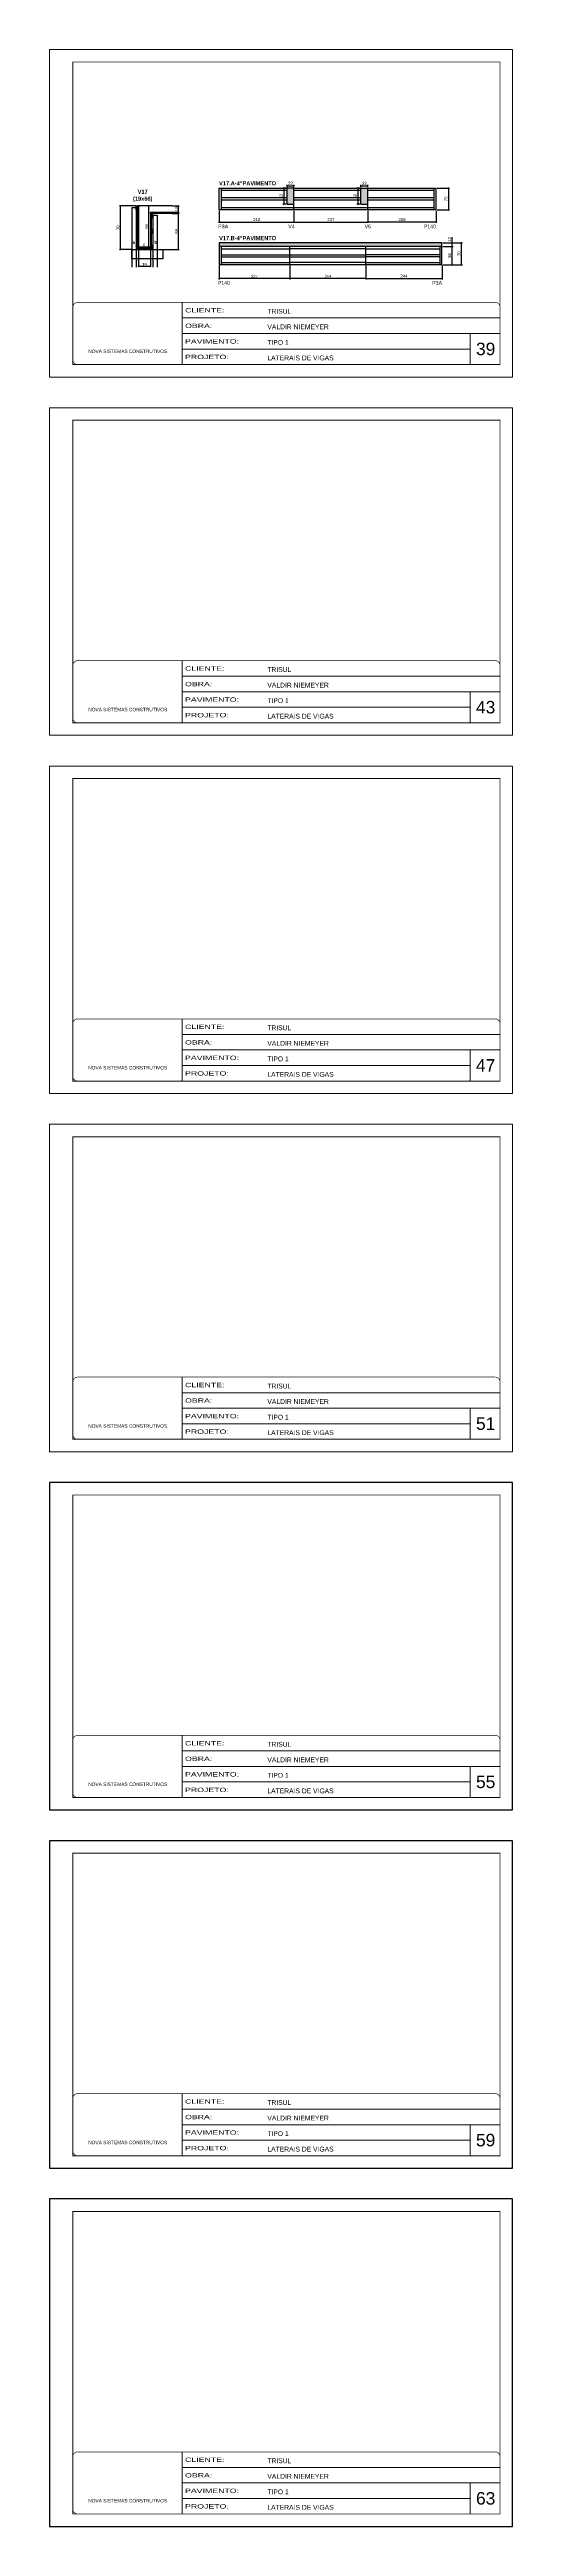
# Model space of a CAD drawing. Extents: x 3330 to 22105, y 1197 to 30204.
# Drawn here: x 16016 to 17501, y 11534 to 19476 of the extents above; entities that cross this region are included whole.
import ezdxf

# ---------------------------------------------------------------- set-up
doc = ezdxf.new("R2010")
doc.units = 0
doc.linetypes.add('CONTINUO', pattern=[0])
doc.linetypes.add('DASHED', pattern=[0.75, 0.5, -0.25])
for name, color, linetype in [('5', 5, 'Continuous'), ('COTA', 241, 'Continuous'), ('detalhes', 4, 'Continuous'), ('NOMENCLATURA', 7, 'Continuous'), ('Painéis', 200, 'Continuous'), ('SARR_2.2x7', 40, 'Continuous')]:
    doc.layers.add(name, color=color, linetype=linetype)
for name, color, linetype, lineweight in [('CARIMBO', 255, 'Continuous', 9), ('CONCRETO', 251, 'Continuous', 25), ('Folhas', 255, 'Continuous', 9), ('SARRAFO DE PRESSAO', 251, 'DASHED', 9)]:
    doc.layers.add(name, color=color, linetype=linetype, lineweight=lineweight)
doc.layers.add('Laje_Perimetro', color=7, linetype='Continuous', plot=False)
doc.styles.add('ARIAL', font='arial.ttf')
doc.styles.add('COTA TECNICA', font='techl___.ttf', dxfattribs={"height": 10})
doc.styles.add('COTA TECNICA 2X', font='techl___.ttf', dxfattribs={"height": 10})
doc.styles.add('COTA TECNICA-50', font='techl___.ttf', dxfattribs={"height": 9})
doc.styles.get("Standard").update_dxf_attribs({"font": 'arial.ttf'})
doc.styles.add('TECNICA', font='techb___.ttf', dxfattribs={"height": 10})
doc.styles.add('Tecnologia', font='')
doc.styles.get('Tecnologia').set_extended_font_data('Forgotten Futurist')
doc.dimstyles.new('COTA PAINEL-50', dxfattribs={"dimtxt": 9, "dimasz": 3, "dimexe": 3, "dimexo": 3, "dimgap": 3, "dimtad": 1, "dimdec": 1, "dimzin": 12, "dimdsep": 46, "dimtxsty": 'COTA TECNICA-50', "dimblk1": 'OBLIQUE', "dimblk2": 'OBLIQUE', "dimsah": 1, "dimcen": 0.9, "dimclrd": 4, "dimclre": 4, "dimclrt": 240, "dimadec": 1, "dimazin": 3, "dimtfac": 1, "dimtdec": 1, "dimtmove": 0, "dimatfit": 3, "dimfxl": 1, "dimtolj": 1, "dimtzin": 12, "dimarcsym": 0})
doc.dimstyles.new('PAINEL', dxfattribs={"dimtxt": 10, "dimasz": 3, "dimexe": 3, "dimexo": 3, "dimgap": 3, "dimtad": 1, "dimdec": 1, "dimzin": 12, "dimdsep": 46, "dimtxsty": 'COTA TECNICA', "dimblk1": 'OBLIQUE', "dimblk2": 'OBLIQUE', "dimsah": 1, "dimcen": 0.9, "dimclrd": 4, "dimclre": 4, "dimclrt": 240, "dimadec": 1, "dimazin": 3, "dimtfac": 1, "dimtdec": 1, "dimtmove": 0, "dimatfit": 3, "dimfxl": 1, "dimtolj": 1, "dimtzin": 12, "dimarcsym": 0})
doc.dimstyles.new('SECAO', dxfattribs={"dimscale": 0.333333, "dimtxt": 5, "dimasz": 9, "dimexe": 3, "dimexo": 3, "dimgap": 3, "dimtad": 1, "dimdec": 1, "dimlfac": 0.5, "dimzin": 12, "dimdsep": 46, "dimtxsty": 'COTA TECNICA 2X', "dimblk1": 'OBLIQUE', "dimblk2": 'OBLIQUE', "dimsah": 1, "dimcen": 0.9, "dimclrd": 4, "dimclre": 4, "dimclrt": 240, "dimadec": 1, "dimazin": 3, "dimtfac": 1, "dimtdec": 1, "dimtmove": 0, "dimatfit": 3, "dimfxl": 1, "dimtolj": 1, "dimtzin": 12, "dimarcsym": 0})
pattern_1 = [(135, (49537.1596, -104677.457), (-1.122532015, -1.122532015), [])]

# ---------------------------------------------------------------- blocks, each defined once
blk = doc.blocks.new('9999999999')
at = {"color": 30, "linetype": 'CONTINUO'}
for p, q in [((98564.6, 34230.2), (98564.6, 34429.4)), ((98564.6, 34379.6), (99584, 34379.6)), ((98564.6, 34329.8), (99488, 34329.8)), ((99584, 34329.8), (99488, 34329.8)), ((99488, 34329.8), (99488, 34230.2)), ((98564.6, 34280), (99488, 34280))]:
    blk.add_line(p, q, dxfattribs=at)
at = {"color": 30, "linetype": 'CONTINUO', "const_width": 2}
blk.add_lwpolyline([(99584, 34230.2), (99584, 34414.4, 0.414214), (99569, 34429.4), (98229, 34429.4, 0.414214), (98214, 34414.4), (98214, 34245.2, 0.414214), (98229, 34230.2), (99584, 34230.2)], format="xyb", dxfattribs=at)
at = {"layer": 'Folhas'}
blk.add_lwpolyline([(98139, 34190.2), (99624, 34190.2), (99624, 35240.2), (98139, 35240.2)], close=True, dxfattribs=at)
at = {"layer": 'Folhas', "color": 30, "const_width": 3}
blk.add_lwpolyline([(98214, 34230.2), (99584, 34230.2), (99584, 35200.2), (98214, 35200.2)], close=True, dxfattribs=at)
at = {"color": 7, "linetype": 'Continuous', "ltscale": 5, "style": 'ARIAL'}
for s, height, p in [('TRISUL', 15.48, (98837.7, 34393.1)), ('VALDIR NIEMEYER', 15.483, (98837.7, 34343.3)), ('TIPO 1', 15.48, (98837.7, 34293.5)), ('NOVA SISTEMAS CONSTRUTIVOS', 11.059, (98263.2, 34267.2)), ('LATERAIS DE VIGAS', 15.483, (98837.7, 34243.7))]:
    blk.add_text(s, height=height, dxfattribs=at).set_placement(p)
at = {"layer": 'Folhas', "color": 7, "style": 'Tecnologia', "width": 1.5}
for s, p in [('CLIENTE:', (98573.7, 34397.2)), ('OBRA:', (98573.7, 34347.3)), ('PAVIMENTO:', (98573.7, 34297.5)), ('PROJETO:', (98573.7, 34247.7))]:
    blk.add_text(s, height=14, dxfattribs=at).set_placement(p)
blk = doc.blocks.new('_Oblique')
at = {"color": 0, "linetype": 'ByBlock', "lineweight": -2}
blk.add_line((-0.5, -0.5), (0.5, 0.5), dxfattribs=at)
blk = doc.blocks.new('*D2393')
at = {"layer": 'COTA', "color": 4, "lineweight": -2, "transparency": 16777216}
for p, q in [((16301.6, 18833.7), (16301.6, 18779.6)), ((16339.6, 18833.7), (16339.6, 18779.6)), ((16339.6, 18780.6), (16301.6, 18780.6))]:
    blk.add_line(p, q, dxfattribs=at)
at = {"layer": 'Defpoints', "color": 0, "transparency": 16777216}
for p in [(16301.6, 18834.7), (16339.6, 18834.7), (16301.6, 18780.6)]:
    blk.add_point(p, dxfattribs=at)
at = {"layer": 'COTA', "color": 4, "lineweight": -2, "transparency": 16777216, "xscale": 3, "yscale": 3, "zscale": 3, "rotation": 180}
blk.add_blockref('_Oblique', (16301.6, 18780.6), dxfattribs=at)
at = {"layer": 'COTA', "color": 4, "lineweight": -2, "transparency": 16777216, "xscale": 3, "yscale": 3, "zscale": 3}
blk.add_blockref('_Oblique', (16339.6, 18780.6), dxfattribs=at)
at = {"layer": 'COTA', "color": 240, "transparency": 16777216, "insert": (16320.6, 18786.7), "char_height": 10, "attachment_point": 5, "style": 'COTA TECNICA 2X'}
blk.add_mtext('\\A1;19', dxfattribs=at)
blk = doc.blocks.new('*D2394')
at = {"layer": 'COTA', "color": 4, "lineweight": -2, "transparency": 16777216}
for p, q in [((16292.6, 18974.7), (16241.3, 18974.7)), ((16242.3, 18974.7), (16242.3, 18834.7)), ((16278.6, 18834.7), (16241.3, 18834.7))]:
    blk.add_line(p, q, dxfattribs=at)
at = {"layer": 'Defpoints', "color": 0, "transparency": 16777216}
for p in [(16293.6, 18974.7, 0), (16242.3, 18834.7), (16279.6, 18834.7, 0)]:
    blk.add_point(p, dxfattribs=at)
at = {"layer": 'COTA', "color": 4, "lineweight": -2, "transparency": 16777216, "xscale": 3, "yscale": 3, "zscale": 3}
for p, rotation in [((16242.3, 18974.7), 90), ((16242.3, 18834.7), 270)]:
    blk.add_blockref('_Oblique', p, dxfattribs=dict(at, rotation=rotation))
at = {"layer": 'COTA', "color": 240, "transparency": 16777216, "insert": (16236.2, 18904.7), "char_height": 10, "attachment_point": 5, "rotation": 90, "style": 'COTA TECNICA 2X'}
blk.add_mtext('\\A1;70', dxfattribs=at)
blk = doc.blocks.new('*D2395')
at = {"layer": 'COTA', "color": 4, "lineweight": -2, "transparency": 16777216}
for p, q in [((16338.6, 18974.7), (16333.5, 18974.7)), ((16334.5, 18842.7), (16334.5, 18974.7)), ((16338.6, 18842.7), (16333.5, 18842.7))]:
    blk.add_line(p, q, dxfattribs=at)
at = {"layer": 'Defpoints', "color": 0, "transparency": 16777216}
for p in [(16334.5, 18974.7), (16339.6, 18974.7), (16339.6, 18842.7)]:
    blk.add_point(p, dxfattribs=at)
at = {"layer": 'COTA', "color": 4, "lineweight": -2, "transparency": 16777216, "xscale": 3, "yscale": 3, "zscale": 3}
for p, rotation in [((16334.5, 18974.7), 90), ((16334.5, 18842.7), 270)]:
    blk.add_blockref('_Oblique', p, dxfattribs=dict(at, rotation=rotation))
at = {"layer": 'COTA', "color": 240, "transparency": 16777216, "insert": (16328.4, 18908.7), "char_height": 10, "attachment_point": 5, "rotation": 90, "style": 'COTA TECNICA 2X'}
blk.add_mtext('\\A1;66', dxfattribs=at)
blk = doc.blocks.new('*D2396')
at = {"layer": 'COTA', "color": 4, "lineweight": -2, "transparency": 16777216}
for p, q in [((16409.3, 18950.7), (16431.3, 18950.7)), ((16430.3, 18834.7), (16430.3, 18950.7)), ((16380.5, 18834.7), (16431.3, 18834.7))]:
    blk.add_line(p, q, dxfattribs=at)
at = {"layer": 'Defpoints', "color": 0, "transparency": 16777216}
for p in [(16408.3, 18950.7), (16430.3, 18950.7), (16379.5, 18834.7)]:
    blk.add_point(p, dxfattribs=at)
at = {"layer": 'COTA', "color": 4, "lineweight": -2, "transparency": 16777216, "xscale": 3, "yscale": 3, "zscale": 3}
for p, rotation in [((16430.3, 18950.7), 90), ((16430.3, 18834.7), 270)]:
    blk.add_blockref('_Oblique', p, dxfattribs=dict(at, rotation=rotation))
at = {"layer": 'COTA', "color": 240, "transparency": 16777216, "insert": (16424.2, 18892.7), "char_height": 10, "attachment_point": 5, "rotation": 90, "style": 'COTA TECNICA 2X'}
blk.add_mtext('\\A1;58', dxfattribs=at)
blk = doc.blocks.new('*D2397')
at = {"layer": 'COTA', "color": 4, "lineweight": -2, "transparency": 16777216}
for p, q in [((16409.3, 18974.7), (16431.3, 18974.7)), ((16409.3, 18954.7), (16431.3, 18954.7)), ((16430.3, 18954.7), (16430.3, 18974.7))]:
    blk.add_line(p, q, dxfattribs=at)
at = {"layer": 'Defpoints', "color": 0, "transparency": 16777216}
for p in [(16408.3, 18974.7), (16408.3, 18954.7), (16430.3, 18974.7)]:
    blk.add_point(p, dxfattribs=at)
at = {"layer": 'COTA', "color": 4, "lineweight": -2, "transparency": 16777216, "xscale": 3, "yscale": 3, "zscale": 3}
for p, rotation in [((16430.3, 18974.7), 90), ((16430.3, 18954.7), 270)]:
    blk.add_blockref('_Oblique', p, dxfattribs=dict(at, rotation=rotation))
at = {"layer": 'COTA', "color": 240, "transparency": 16777216, "insert": (16424.2, 18964.7), "char_height": 10, "attachment_point": 5, "rotation": 90, "style": 'COTA TECNICA 2X'}
blk.add_mtext('\\A1;10', dxfattribs=at)
blk = doc.blocks.new('*D2398')
at = {"layer": 'COTA', "color": 4, "linetype": 'ByBlock', "lineweight": -2, "transparency": 16777216}
for p, q in [((16560, 18959), (16560, 18919.8)), ((16560, 18922.8), (16800, 18922.8)), ((16800, 18959), (16800, 18919.8))]:
    blk.add_line(p, q, dxfattribs=at)
at = {"layer": 'Defpoints', "color": 0, "linetype": 'ByBlock', "transparency": 16777216}
for p in [(16560, 18962), (16800, 18962), (16800, 18922.8)]:
    blk.add_point(p, dxfattribs=at)
at = {"layer": 'COTA', "color": 4, "linetype": 'ByBlock', "lineweight": -2, "transparency": 16777216, "xscale": 3, "yscale": 3, "zscale": 3, "rotation": 180}
blk.add_blockref('_Oblique', (16560, 18922.8), dxfattribs=at)
at = {"layer": 'COTA', "color": 4, "linetype": 'ByBlock', "lineweight": -2, "transparency": 16777216, "xscale": 3, "yscale": 3, "zscale": 3}
blk.add_blockref('_Oblique', (16800, 18922.8), dxfattribs=at)
at = {"layer": 'COTA', "color": 240, "linetype": 'ByBlock', "transparency": 16777216, "insert": (16680, 18930.9), "char_height": 10, "attachment_point": 5, "style": 'COTA TECNICA'}
blk.add_mtext('\\A1;240', dxfattribs=at)
blk = doc.blocks.new('*D2399')
at = {"layer": 'COTA', "color": 4, "linetype": 'ByBlock', "lineweight": -2, "transparency": 16777216}
for p, q in [((16800, 18959), (16800, 18919.8)), ((16800, 18922.8), (17037, 18922.8)), ((17037, 18959), (17037, 18919.8))]:
    blk.add_line(p, q, dxfattribs=at)
at = {"layer": 'Defpoints', "color": 0, "linetype": 'ByBlock', "transparency": 16777216}
for p in [(16800, 18962), (17037, 18962), (17037, 18922.8)]:
    blk.add_point(p, dxfattribs=at)
at = {"layer": 'COTA', "color": 4, "linetype": 'ByBlock', "lineweight": -2, "transparency": 16777216, "xscale": 3, "yscale": 3, "zscale": 3, "rotation": 180}
blk.add_blockref('_Oblique', (16800, 18922.8), dxfattribs=at)
at = {"layer": 'COTA', "color": 4, "linetype": 'ByBlock', "lineweight": -2, "transparency": 16777216, "xscale": 3, "yscale": 3, "zscale": 3}
blk.add_blockref('_Oblique', (17037, 18922.8), dxfattribs=at)
at = {"layer": 'COTA', "color": 240, "linetype": 'ByBlock', "transparency": 16777216, "insert": (16918.5, 18931), "char_height": 10, "attachment_point": 5, "style": 'COTA TECNICA'}
blk.add_mtext('\\A1;237', dxfattribs=at)
blk = doc.blocks.new('*D2400')
at = {"layer": 'COTA', "color": 4, "linetype": 'ByBlock', "lineweight": -2, "transparency": 16777216}
for p, q in [((17037, 18959), (17037, 18919.8)), ((17256, 18922.8), (17037, 18922.8)), ((17256, 18959), (17256, 18919.8))]:
    blk.add_line(p, q, dxfattribs=at)
at = {"layer": 'Defpoints', "color": 0, "linetype": 'ByBlock', "transparency": 16777216}
for p in [(17037, 18962), (17037, 18922.8), (17256, 18962)]:
    blk.add_point(p, dxfattribs=at)
at = {"layer": 'COTA', "color": 4, "linetype": 'ByBlock', "lineweight": -2, "transparency": 16777216, "xscale": 3, "yscale": 3, "zscale": 3, "rotation": 180}
blk.add_blockref('_Oblique', (17037, 18922.8), dxfattribs=at)
at = {"layer": 'COTA', "color": 4, "linetype": 'ByBlock', "lineweight": -2, "transparency": 16777216, "xscale": 3, "yscale": 3, "zscale": 3}
blk.add_blockref('_Oblique', (17256, 18922.8), dxfattribs=at)
at = {"layer": 'COTA', "color": 240, "linetype": 'ByBlock', "transparency": 16777216, "insert": (17146.5, 18930.9), "char_height": 10, "attachment_point": 5, "style": 'COTA TECNICA'}
blk.add_mtext('\\A1;219', dxfattribs=at)
blk = doc.blocks.new('*D2401')
at = {"layer": 'COTA', "color": 4, "linetype": 'ByBlock', "lineweight": -2, "transparency": 16777216}
for p, q in [((17259, 19032), (17298.7, 19032)), ((17295.7, 19032), (17295.7, 18962)), ((17259, 18962), (17298.7, 18962))]:
    blk.add_line(p, q, dxfattribs=at)
at = {"layer": 'Defpoints', "color": 0, "linetype": 'ByBlock', "transparency": 16777216}
for p in [(17256, 19032), (17256, 18962), (17295.7, 18962)]:
    blk.add_point(p, dxfattribs=at)
at = {"layer": 'COTA', "color": 4, "linetype": 'ByBlock', "lineweight": -2, "transparency": 16777216, "xscale": 3, "yscale": 3, "zscale": 3}
for p, rotation in [((17295.7, 19032), 90), ((17295.7, 18962), 270)]:
    blk.add_blockref('_Oblique', p, dxfattribs=dict(at, rotation=rotation))
at = {"layer": 'COTA', "color": 240, "linetype": 'ByBlock', "transparency": 16777216, "insert": (17287.6, 18997), "char_height": 10, "attachment_point": 5, "rotation": 90, "style": 'COTA TECNICA'}
blk.add_mtext('\\A1;70', dxfattribs=at)
blk = doc.blocks.new('*D2402')
at = {"layer": 'COTA', "color": 4, "linetype": 'ByBlock', "lineweight": -2, "transparency": 16777216}
for p, q in [((16787, 18783.2), (16787, 18738.5)), ((17031, 18783.2), (17031, 18738.5)), ((17031, 18741.5), (16787, 18741.5))]:
    blk.add_line(p, q, dxfattribs=at)
at = {"layer": 'Defpoints', "color": 0, "linetype": 'ByBlock', "transparency": 16777216}
for p in [(16787, 18786.2), (17031, 18786.2), (16787, 18741.5)]:
    blk.add_point(p, dxfattribs=at)
at = {"layer": 'COTA', "color": 4, "linetype": 'ByBlock', "lineweight": -2, "transparency": 16777216, "xscale": 3, "yscale": 3, "zscale": 3, "rotation": 180}
blk.add_blockref('_Oblique', (16787, 18741.5), dxfattribs=at)
at = {"layer": 'COTA', "color": 4, "linetype": 'ByBlock', "lineweight": -2, "transparency": 16777216, "xscale": 3, "yscale": 3, "zscale": 3}
blk.add_blockref('_Oblique', (17031, 18741.5), dxfattribs=at)
at = {"layer": 'COTA', "color": 240, "linetype": 'ByBlock', "transparency": 16777216, "insert": (16909, 18749.1), "char_height": 9, "attachment_point": 5, "style": 'COTA TECNICA-50'}
blk.add_mtext('\\A1;244', dxfattribs=at)
blk = doc.blocks.new('*D2403')
at = {"layer": 'COTA', "color": 4, "linetype": 'ByBlock', "lineweight": -2, "transparency": 16777216}
for p, q in [((16560, 18783.2), (16560, 18738.5)), ((16787, 18783.2), (16787, 18738.5)), ((16787, 18741.5), (16560, 18741.5))]:
    blk.add_line(p, q, dxfattribs=at)
at = {"layer": 'Defpoints', "color": 0, "linetype": 'ByBlock', "transparency": 16777216}
for p in [(16560, 18786.2), (16787, 18786.2), (16560, 18741.5)]:
    blk.add_point(p, dxfattribs=at)
at = {"layer": 'COTA', "color": 4, "linetype": 'ByBlock', "lineweight": -2, "transparency": 16777216, "xscale": 3, "yscale": 3, "zscale": 3, "rotation": 180}
blk.add_blockref('_Oblique', (16560, 18741.5), dxfattribs=at)
at = {"layer": 'COTA', "color": 4, "linetype": 'ByBlock', "lineweight": -2, "transparency": 16777216, "xscale": 3, "yscale": 3, "zscale": 3}
blk.add_blockref('_Oblique', (16787, 18741.5), dxfattribs=at)
at = {"layer": 'COTA', "color": 240, "linetype": 'ByBlock', "transparency": 16777216, "insert": (16673.5, 18749.1), "char_height": 9, "attachment_point": 5, "style": 'COTA TECNICA-50'}
blk.add_mtext('\\A1;227', dxfattribs=at)
blk = doc.blocks.new('*D2404')
at = {"layer": 'COTA', "color": 4, "linetype": 'ByBlock', "lineweight": -2, "transparency": 16777216}
for p, q in [((17031, 18783.2), (17031, 18738.5)), ((17275, 18783.2), (17275, 18738.5)), ((17031, 18741.5), (17275, 18741.5))]:
    blk.add_line(p, q, dxfattribs=at)
at = {"layer": 'Defpoints', "color": 0, "linetype": 'ByBlock', "transparency": 16777216}
for p in [(17031, 18786.2), (17275, 18786.2), (17275, 18741.5)]:
    blk.add_point(p, dxfattribs=at)
at = {"layer": 'COTA', "color": 4, "linetype": 'ByBlock', "lineweight": -2, "transparency": 16777216, "xscale": 3, "yscale": 3, "zscale": 3, "rotation": 180}
blk.add_blockref('_Oblique', (17031, 18741.5), dxfattribs=at)
at = {"layer": 'COTA', "color": 4, "linetype": 'ByBlock', "lineweight": -2, "transparency": 16777216, "xscale": 3, "yscale": 3, "zscale": 3}
blk.add_blockref('_Oblique', (17275, 18741.5), dxfattribs=at)
at = {"layer": 'COTA', "color": 240, "linetype": 'ByBlock', "transparency": 16777216, "insert": (17153, 18749.6), "char_height": 10, "attachment_point": 5, "style": 'COTA TECNICA'}
blk.add_mtext('\\A1;244', dxfattribs=at)
blk = doc.blocks.new('*D2405')
at = {"layer": 'COTA', "color": 4, "linetype": 'ByBlock', "lineweight": -2, "transparency": 16777216}
for p, q in [((17278, 18844.2), (17310.3, 18844.2)), ((17307.3, 18786.2), (17307.3, 18844.2)), ((17278, 18786.2), (17310.3, 18786.2))]:
    blk.add_line(p, q, dxfattribs=at)
at = {"layer": 'Defpoints', "color": 0, "linetype": 'ByBlock', "transparency": 16777216}
for p in [(17275, 18844.2), (17307.3, 18844.2), (17275, 18786.2)]:
    blk.add_point(p, dxfattribs=at)
at = {"layer": 'COTA', "color": 4, "linetype": 'ByBlock', "lineweight": -2, "transparency": 16777216, "xscale": 3, "yscale": 3, "zscale": 3}
for p, rotation in [((17307.3, 18844.2), 90), ((17307.3, 18786.2), 270)]:
    blk.add_blockref('_Oblique', p, dxfattribs=dict(at, rotation=rotation))
at = {"layer": 'COTA', "color": 240, "linetype": 'ByBlock', "transparency": 16777216, "insert": (17299.2, 18815.2), "char_height": 10, "attachment_point": 5, "rotation": 90, "style": 'COTA TECNICA'}
blk.add_mtext('\\A1;58', dxfattribs=at)
blk = doc.blocks.new('*D2406')
at = {"layer": 'COTA', "color": 4, "linetype": 'ByBlock', "lineweight": -2, "transparency": 16777216}
for p, q in [((17278, 18856.2), (17310.3, 18856.2)), ((17278, 18844.2), (17310.3, 18844.2)), ((17307.3, 18856.2), (17307.3, 18874.5)), ((17307.3, 18844.2), (17307.3, 18856.2))]:
    blk.add_line(p, q, dxfattribs=at)
at = {"layer": 'Defpoints', "color": 0, "linetype": 'ByBlock', "transparency": 16777216}
for p in [(17275, 18856.2), (17275, 18844.2), (17307.3, 18856.2)]:
    blk.add_point(p, dxfattribs=at)
at = {"layer": 'COTA', "color": 4, "linetype": 'ByBlock', "lineweight": -2, "transparency": 16777216, "xscale": 3, "yscale": 3, "zscale": 3}
for p, rotation in [((17307.3, 18856.2), 90), ((17307.3, 18844.2), 270)]:
    blk.add_blockref('_Oblique', p, dxfattribs=dict(at, rotation=rotation))
at = {"layer": 'COTA', "color": 240, "linetype": 'ByBlock', "transparency": 16777216, "insert": (17299.3, 18866.9), "char_height": 10, "attachment_point": 5, "rotation": 90, "style": 'COTA TECNICA'}
blk.add_mtext('\\A1;12', dxfattribs=at)
blk = doc.blocks.new('*D2407')
at = {"layer": 'COTA', "color": 4, "linetype": 'ByBlock', "lineweight": -2, "transparency": 16777216}
for p, q in [((17278, 18856.2), (17340.2, 18856.2)), ((17337.2, 18786.2), (17337.2, 18856.2)), ((17278, 18786.2), (17340.2, 18786.2))]:
    blk.add_line(p, q, dxfattribs=at)
at = {"layer": 'Defpoints', "color": 0, "linetype": 'ByBlock', "transparency": 16777216}
for p in [(17275, 18856.2), (17337.2, 18856.2), (17275, 18786.2)]:
    blk.add_point(p, dxfattribs=at)
at = {"layer": 'COTA', "color": 4, "linetype": 'ByBlock', "lineweight": -2, "transparency": 16777216, "xscale": 3, "yscale": 3, "zscale": 3}
for p, rotation in [((17337.2, 18856.2), 90), ((17337.2, 18786.2), 270)]:
    blk.add_blockref('_Oblique', p, dxfattribs=dict(at, rotation=rotation))
at = {"layer": 'COTA', "color": 240, "linetype": 'ByBlock', "transparency": 16777216, "insert": (17329.1, 18821.2), "char_height": 10, "attachment_point": 5, "rotation": 90, "style": 'COTA TECNICA'}
blk.add_mtext('\\A1;70', dxfattribs=at)
blk = doc.blocks.new('*D2408')
at = {"layer": 'COTA', "color": 4, "linetype": 'ByBlock', "lineweight": -2, "transparency": 16777216}
for p, q in [((17012, 19032), (17001.6, 19032)), ((17004.6, 19032), (17004.6, 18980)), ((17012, 18980), (17001.6, 18980))]:
    blk.add_line(p, q, dxfattribs=at)
at = {"layer": 'Defpoints', "color": 0, "linetype": 'ByBlock', "transparency": 16777216}
for p in [(17015, 19032), (17004.6, 18980), (17015, 18980)]:
    blk.add_point(p, dxfattribs=at)
at = {"layer": 'COTA', "color": 4, "linetype": 'ByBlock', "lineweight": -2, "transparency": 16777216, "xscale": 3, "yscale": 3, "zscale": 3}
for p, rotation in [((17004.6, 19032), 90), ((17004.6, 18980), 270)]:
    blk.add_blockref('_Oblique', p, dxfattribs=dict(at, rotation=rotation))
at = {"layer": 'COTA', "color": 240, "linetype": 'ByBlock', "transparency": 16777216, "insert": (16996.5, 19006), "char_height": 10, "attachment_point": 5, "rotation": 90, "style": 'COTA TECNICA'}
blk.add_mtext('\\A1;52', dxfattribs=at)
blk = doc.blocks.new('*D2409')
at = {"layer": 'COTA', "color": 4, "linetype": 'ByBlock', "lineweight": -2, "transparency": 16777216}
for p, q in [((16775, 19032), (16764.6, 19032)), ((16767.6, 19032), (16767.6, 18980)), ((16775, 18980), (16764.6, 18980))]:
    blk.add_line(p, q, dxfattribs=at)
at = {"layer": 'Defpoints', "color": 0, "linetype": 'ByBlock', "transparency": 16777216}
for p in [(16778, 19032), (16767.6, 18980), (16778, 18980)]:
    blk.add_point(p, dxfattribs=at)
at = {"layer": 'COTA', "color": 4, "linetype": 'ByBlock', "lineweight": -2, "transparency": 16777216, "xscale": 3, "yscale": 3, "zscale": 3}
for p, rotation in [((16767.6, 19032), 90), ((16767.6, 18980), 270)]:
    blk.add_blockref('_Oblique', p, dxfattribs=dict(at, rotation=rotation))
at = {"layer": 'COTA', "color": 240, "linetype": 'ByBlock', "transparency": 16777216, "insert": (16759.5, 19006), "char_height": 10, "attachment_point": 5, "rotation": 90, "style": 'COTA TECNICA'}
blk.add_mtext('\\A1;52', dxfattribs=at)
blk = doc.blocks.new('*D2410')
at = {"layer": 'COTA', "color": 4, "linetype": 'ByBlock', "lineweight": -2, "transparency": 16777216}
for p, q in [((16778, 19035), (16778, 19042.1)), ((16778, 19039.1), (16800, 19039.1)), ((16800, 19035), (16800, 19042.1))]:
    blk.add_line(p, q, dxfattribs=at)
at = {"layer": 'Defpoints', "color": 0, "linetype": 'ByBlock', "transparency": 16777216}
for p in [(16778, 19032), (16800, 19039.1), (16800, 19032)]:
    blk.add_point(p, dxfattribs=at)
at = {"layer": 'COTA', "color": 4, "linetype": 'ByBlock', "lineweight": -2, "transparency": 16777216, "xscale": 3, "yscale": 3, "zscale": 3, "rotation": 180}
blk.add_blockref('_Oblique', (16778, 19039.1), dxfattribs=at)
at = {"layer": 'COTA', "color": 4, "linetype": 'ByBlock', "lineweight": -2, "transparency": 16777216, "xscale": 3, "yscale": 3, "zscale": 3}
blk.add_blockref('_Oblique', (16800, 19039.1), dxfattribs=at)
at = {"layer": 'COTA', "color": 240, "linetype": 'ByBlock', "transparency": 16777216, "insert": (16789, 19047.1), "char_height": 10, "attachment_point": 5, "style": 'COTA TECNICA'}
blk.add_mtext('\\A1;22', dxfattribs=at)
blk = doc.blocks.new('*D2411')
at = {"layer": 'COTA', "color": 4, "linetype": 'ByBlock', "lineweight": -2, "transparency": 16777216}
for p, q in [((17015, 19035), (17015, 19042.1)), ((17015, 19039.1), (17037, 19039.1)), ((17037, 19035), (17037, 19042.1))]:
    blk.add_line(p, q, dxfattribs=at)
at = {"layer": 'Defpoints', "color": 0, "linetype": 'ByBlock', "transparency": 16777216}
for p in [(17015, 19032), (17037, 19039.1), (17037, 19032)]:
    blk.add_point(p, dxfattribs=at)
at = {"layer": 'COTA', "color": 4, "linetype": 'ByBlock', "lineweight": -2, "transparency": 16777216, "xscale": 3, "yscale": 3, "zscale": 3, "rotation": 180}
blk.add_blockref('_Oblique', (17015, 19039.1), dxfattribs=at)
at = {"layer": 'COTA', "color": 4, "linetype": 'ByBlock', "lineweight": -2, "transparency": 16777216, "xscale": 3, "yscale": 3, "zscale": 3}
blk.add_blockref('_Oblique', (17037, 19039.1), dxfattribs=at)
at = {"layer": 'COTA', "color": 240, "linetype": 'ByBlock', "transparency": 16777216, "insert": (17026, 19047.1), "char_height": 10, "attachment_point": 5, "style": 'COTA TECNICA'}
blk.add_mtext('\\A1;22', dxfattribs=at)

msp = doc.modelspace()

# ---------------------------------------------------------------- hatches: boundary and pattern name
at = {"layer": 'COTA', "linetype": 'ByBlock'}
h = msp.add_hatch(dxfattribs=at)
h.set_pattern_fill('AR-CONC', color=256, scale=0.03)
h.set_pattern_definition([(50, (-116174.9415, -12334.013), (5.46554007, -0.47817257), [0.5715, -6.2865]), (355, (-116174.9415, -12334.013), (-1.05730264, 5.73170536), [0.4572, -5.02921753]), (100.4514447, (-116174.486, -12334.0527), (4.40823741, 5.25353256), [0.48570026, -5.34270734]), (46.1842, (-116174.9415, -12332.489), (8.13237123, -1.26126984), [0.85725, -9.42975]), (96.6355576, (-116174.264, -12332.594), (7.122124, 7.42278374), [0.7285507, -8.01406824]), (351.184151, (-116174.9415, -12332.489), (7.122124, 7.42278374), [0.685799, -7.54379196]), (21, (-116174.1795, -12332.87), (4.54843174, -3.06795595), [0.5715, -6.2865]), (326, (-116174.1795, -12332.87), (1.85406085, 5.52563898), [0.4572, -5.0292]), (71.451445, (-116173.8004, -12333.1255), (6.40249258, 2.45768307), [0.48570026, -5.34269813]), (37.5, (-116174.9415, -12334.0128), (0.092658098, 2.536651166), [0, -4.96824, 0, -5.1054, 0, -5.04825]), (7.5, (-116174.9415, -12334.0128), (2.004589875, 3.005417245), [0, -2.91084, 0, -4.85394, 0, -1.92405]), (327.5, (-116176.6407, -12334.0128), (4.067717855, -0.17186232), [0, -1.905, 0, -5.9436, 0, -7.8867]), (317.5, (-116177.4027, -12334.013), (4.44387544, 0.76279473), [0, -2.4765, 0, -3.94716, 0, -5.6007])])
h.paths.add_polyline_path([(16799.97, 19032.01), (16777.97, 19032.01), (16777.97, 18980.01), (16799.97, 18980.01)])
h.paths.add_polyline_path([(17014.97, 18980.01), (17036.97, 18980.01), (17036.97, 19032.01), (17014.97, 19032.01)])
h = msp.add_hatch(dxfattribs=at)
h.set_pattern_fill('AR-CONC', color=256, scale=0.03)
h.set_pattern_definition([(50, (-117759.9415, -9109.8965), (5.46554007, -0.47817257), [0.5715, -6.2865]), (355, (-117759.9415, -9109.8965), (-1.05730264, 5.73170536), [0.4572, -5.02921753]), (100.4514447, (-117759.486, -9109.9363), (4.40823741, 5.25353256), [0.48570026, -5.34270734]), (46.1842, (-117759.9415, -9108.3725), (8.13237123, -1.26126984), [0.85725, -9.42975]), (96.6355576, (-117759.264, -9108.4776), (7.122124, 7.42278374), [0.7285507, -8.01406824]), (351.184151, (-117759.9415, -9108.3725), (7.122124, 7.42278374), [0.685799, -7.54379196]), (21, (-117759.1795, -9108.7535), (4.54843174, -3.06795595), [0.5715, -6.2865]), (326, (-117759.1795, -9108.7535), (1.85406085, 5.52563898), [0.4572, -5.0292]), (71.451445, (-117758.8004, -9109.009), (6.40249258, 2.45768307), [0.48570026, -5.34269813]), (37.5, (-117759.9415, -9109.8965), (0.092658098, 2.536651166), [0, -4.96824, 0, -5.1054, 0, -5.04825]), (7.5, (-117759.9415, -9109.8965), (2.004589875, 3.005417245), [0, -2.91084, 0, -4.85394, 0, -1.92405]), (327.5, (-117761.6407, -9109.8965), (4.067717855, -0.17186232), [0, -1.905, 0, -5.9436, 0, -7.8867]), (317.5, (-117762.4027, -9109.8965), (4.44387544, 0.76279473), [0, -2.4765, 0, -3.94716, 0, -5.6007])])
h.paths.add_polyline_path([(17274.97, 18844.21), (17274.97, 18856.21), (16559.97, 18856.21), (16559.97, 18844.21)])
at = {"layer": 'SARR_2.2x7'}
h = msp.add_hatch(dxfattribs=at)
h.set_pattern_fill('ANSI31', color=256, scale=0.5)
h.set_pattern_definition([(45, (-107178.9487, -14143.6259), (-1.122532015, 1.122532015), [])])
h.paths.add_polyline_path([(16293.62, 18974.71), (16298.02, 18974.71), (16298.02, 18960.71), (16293.62, 18960.71)])
h = msp.add_hatch(dxfattribs=at)
h.set_pattern_fill('ANSI31', color=256, scale=0.5)
h.set_pattern_definition([(45, (-107178.9487, -14116.6259), (-1.122532015, 1.122532015), [])])
h.paths.add_polyline_path([(16293.62, 18897.71), (16298.02, 18897.71), (16298.02, 18911.71), (16293.62, 18911.71)])
h = msp.add_hatch(dxfattribs=at)
h.set_pattern_fill('ANSI31', color=256, scale=0.5)
h.set_pattern_definition([(45, (-107168.9487, -14167.6259), (-1.122532015, 1.122532015), [])])
h.paths.add_polyline_path([(16347.62, 18950.71), (16343.22, 18950.71), (16343.22, 18936.71), (16347.62, 18936.71)])
h = msp.add_hatch(dxfattribs=at)
h.set_pattern_fill('ANSI31', color=256, scale=0.5)
h.set_pattern_definition([(45, (-107178.9487, -14179.6259), (-1.122532015, 1.122532015), [])])
h.paths.add_polyline_path([(16293.62, 18834.71), (16298.02, 18834.71), (16298.02, 18848.71), (16293.62, 18848.71)])
h = msp.add_hatch(dxfattribs=at)
h.set_pattern_fill('ANSI31', color=256, scale=0.5, angle=90)
h.set_pattern_definition(pattern_1)
h.paths.add_polyline_path([(16301.62, 18839.11), (16301.62, 18834.71), (16315.62, 18834.71), (16315.62, 18839.11)])
h = msp.add_hatch(dxfattribs=at)
h.set_pattern_fill('ANSI31', color=256, scale=0.5, angle=90)
h.set_pattern_definition(pattern_1)
h.paths.add_polyline_path([(16339.62, 18839.11), (16339.62, 18834.71), (16325.62, 18834.71), (16325.62, 18839.11)])
h = msp.add_hatch(dxfattribs=at)
h.set_pattern_fill('ANSI31', color=256, scale=0.5)
h.set_pattern_definition([(45, (-107168.9487, -14128.6259), (-1.122532015, 1.122532015), [])])
h.paths.add_polyline_path([(16347.62, 18885.71), (16343.22, 18885.71), (16343.22, 18899.71), (16347.62, 18899.71)])
h = msp.add_hatch(dxfattribs=at)
h.set_pattern_fill('ANSI31', color=256, scale=0.5)
h.set_pattern_definition([(45, (-107168.9487, -14179.6259), (-1.122532015, 1.122532015), [])])
h.paths.add_polyline_path([(16347.62, 18834.71), (16343.22, 18834.71), (16343.22, 18848.71), (16347.62, 18848.71)])

# ---------------------------------------------------------------- linework, layer by layer
for p, q in [((16293.62, 18968.71), (16279.62, 18968.71)), ((16279.62, 18968.71), (16279.62, 18777.69)), ((16293.62, 18968.71), (16293.62, 18777.69)), ((16347.62, 18944.71), (16361.62, 18944.71)), ((16347.62, 18944.71), (16347.62, 18777.69)), ((16361.62, 18944.71), (16361.62, 18777.69))]:
    msp.add_line(p, q)
at = {"linetype": 'Continuous'}
msp.add_lwpolyline([(16379.47, 18804.71), (16279.62, 18804.71), (16279.62, 18834.71), (16379.47, 18834.71)], close=True, dxfattribs=at)
at = {"layer": 'CONCRETO', "linetype": 'Continuous'}
msp.add_line((16408.32, 18974.71), (16298.02, 18974.71), dxfattribs=at)
at = {"layer": 'COTA', "linetype": 'ByBlock'}
for p, q in [((16799.97, 19032.01), (16777.97, 19032.01)), ((17014.97, 19032.01), (17036.97, 19032.01)), ((17274.97, 18856.21), (16559.97, 18856.21)), ((16559.97, 18856.21), (16559.97, 18844.21)), ((17274.97, 18844.21), (17274.97, 18856.21))]:
    msp.add_line(p, q, dxfattribs=at)
at = {"layer": 'Laje_Perimetro'}
for points in [[(17501.06, 14881.65), (16016.06, 14881.65), (16016.06, 13831.65), (17501.06, 13831.65)], [(17501.06, 13733.07), (16016.06, 13733.07), (16016.06, 12683.07), (17501.06, 12683.07)], [(17501.06, 12584.5), (16016.06, 12584.5), (16016.06, 11534.5), (17501.06, 11534.5)]]:
    msp.add_lwpolyline(points, close=True, dxfattribs=at)
at = {"layer": 'Painéis', "linetype": 'Continuous'}
for p, q in [((16559.97, 18962.01), (16559.97, 19032.01)), ((16559.97, 19032.01), (16777.97, 19032.01)), ((16777.97, 18980.01), (16777.97, 19032.01)), ((16799.97, 19032.01), (17014.97, 19032.01)), ((16799.97, 18962.01), (16799.97, 19032.01)), ((17014.97, 18980.01), (17014.97, 19032.01)), ((17036.97, 19032.01), (17255.97, 19032.01)), ((17036.97, 18962.01), (17036.97, 19032.01)), ((17255.97, 18962.01), (17255.97, 19032.01)), ((17255.97, 18962.01), (16559.97, 18962.01)), ((16777.97, 18980.01), (16799.97, 18980.01)), ((17014.97, 18980.01), (17036.97, 18980.01)), ((16559.97, 18844.21), (16559.97, 18786.21)), ((17274.97, 18844.21), (16559.97, 18844.21)), ((16786.97, 18786.21), (16786.97, 18844.21)), ((17030.97, 18786.21), (17030.97, 18844.21)), ((17274.97, 18786.21), (17274.97, 18844.21)), ((16559.97, 18786.21), (17274.97, 18786.21))]:
    msp.add_line(p, q, dxfattribs=at)
for points in [[(16298.02, 18834.71), (16298.02, 18974.71), (16301.62, 18974.71), (16301.62, 18834.71)], [(16343.22, 18834.71), (16343.22, 18950.71), (16339.62, 18950.71), (16339.62, 18834.71)], [(16339.62, 18842.71), (16301.62, 18842.71), (16301.62, 18839.11), (16339.62, 18839.11)]]:
    msp.add_lwpolyline(points, close=True, dxfattribs=at)
at = {"layer": 'Painéis', "linetype": 'Continuous', "elevation": 0}
msp.add_lwpolyline([(16408.32, 18950.71), (16339.62, 18950.71), (16339.62, 18954.71), (16408.32, 18954.71)], dxfattribs=at)
at = {"layer": 'SARR_2.2x7', "linetype": 'Continuous'}
for p, q in [((16566.97, 19032.01), (16566.97, 18962.01)), ((16566.97, 19025.01), (16777.97, 19025.01)), ((16566.97, 19001.22), (16777.97, 19001.22)), ((16566.97, 18994.22), (16777.97, 18994.22)), ((16799.97, 19025.01), (17014.97, 19025.01)), ((16799.97, 19001.22), (17014.97, 19001.22)), ((16799.97, 18994.22), (17014.97, 18994.22)), ((17036.97, 19025.01), (17248.97, 19025.01)), ((17036.97, 19001.22), (17248.97, 19001.22)), ((17036.97, 18994.22), (17248.97, 18994.22)), ((17248.97, 19032.01), (17248.97, 18962.01)), ((16566.97, 18969.01), (16799.97, 18969.01)), ((16799.97, 18969.01), (17036.97, 18969.01)), ((17036.97, 18969.01), (17248.97, 18969.01)), ((16566.97, 18844.21), (16566.97, 18786.21)), ((16566.97, 18837.21), (16786.97, 18837.21)), ((17030.97, 18837.21), (16786.97, 18837.21)), ((17030.97, 18837.21), (17267.97, 18837.21)), ((17267.97, 18844.21), (17267.97, 18786.21)), ((16566.97, 18818.09), (16786.97, 18818.09)), ((16566.97, 18811.09), (16786.97, 18811.09)), ((16566.97, 18793.21), (16786.97, 18793.21)), ((16786.97, 18818.09), (17030.97, 18818.09)), ((16786.97, 18811.09), (17030.97, 18811.09)), ((17030.97, 18793.21), (16786.97, 18793.21)), ((17267.97, 18818.09), (17030.97, 18818.09)), ((17267.97, 18811.09), (17030.97, 18811.09)), ((17030.97, 18793.21), (17267.97, 18793.21))]:
    msp.add_line(p, q, dxfattribs=at)
at = {"layer": 'SARR_2.2x7'}
for points in [[(16293.62, 18960.71), (16293.62, 18974.71), (16298.02, 18974.71), (16298.02, 18960.71)], [(16293.62, 18911.71), (16293.62, 18897.71), (16298.02, 18897.71), (16298.02, 18911.71)], [(16347.62, 18936.71), (16347.62, 18950.71), (16343.22, 18950.71), (16343.22, 18936.71)], [(16293.62, 18848.71), (16293.62, 18834.71), (16298.02, 18834.71), (16298.02, 18848.71)], [(16301.62, 18839.11), (16315.62, 18839.11), (16315.62, 18834.71), (16301.62, 18834.71)], [(16339.62, 18839.11), (16325.62, 18839.11), (16325.62, 18834.71), (16339.62, 18834.71)], [(16347.62, 18899.71), (16347.62, 18885.71), (16343.22, 18885.71), (16343.22, 18899.71)], [(16347.62, 18848.71), (16347.62, 18834.71), (16343.22, 18834.71), (16343.22, 18848.71)]]:
    msp.add_lwpolyline(points, close=True, dxfattribs=at)

# ---------------------------------------------------------------- block references
at = {"layer": 'SARRAFO DE PRESSAO', "color": 6, "linetype": 'ByBlock'}
for p in [(-82122.92, -15764.26), (-82122.92, -16912.83), (-82122.92, -18061.41), (-82122.92, -19209.98), (-82122.92, -20358.56), (-82122.92, -21507.13), (-82122.92, -22655.71)]:
    msp.add_blockref('9999999999', p, dxfattribs=at)

# ---------------------------------------------------------------- texts
at = {"layer": '5', "linetype": 'Continuous'}
for s, p in [('P3A', (16557.25, 18902.91)), ('V4', (16781.86, 18902.91)), ('V5', (17026.77, 18902.91)), ('P140', (17216.41, 18902.91)), ('P140', (16555.89, 18721.6)), ('P3A', (17243.48, 18721.6))]:
    msp.add_text(s, height=12, rotation=359.999964, dxfattribs=at).set_placement(p)
at = {"layer": 'CARIMBO', "style": 'ARIAL'}
for s, p in [('39', (17383.92, 18496.09)), ('43', (17383.92, 17347.52)), ('47', (17383.92, 16198.94)), ('51', (17383.92, 15050.37)), ('55', (17383.92, 13901.79)), ('59', (17383.92, 12753.22)), ('63', (17383.92, 11604.64))]:
    msp.add_text(s, height=40, dxfattribs=at).set_placement(p)
at = {"layer": 'detalhes', "style": 'TECNICA'}
for s, p in [('a', (16282.32, 18853.08)), ('c', (16316.03, 18846.18)), ('b', (16352.71, 18853.07))]:
    msp.add_text(s, height=9.6, dxfattribs=at).set_placement(p)
at = {"layer": 'NOMENCLATURA', "style": 'TECNICA'}
for s, p in [('V17.A-4°PAVIMENTO', (16559.97, 19040.53)), ('V17.B-4°PAVIMENTO', (16559.97, 18864.73))]:
    msp.add_text(s, height=13.2, dxfattribs=at).set_placement(p)
at = {"layer": 'NOMENCLATURA', "insert": (16314.99, 19026.41), "char_height": 13.2, "attachment_point": 2, "style": 'TECNICA'}
msp.add_mtext_dynamic_manual_height_columns('V17\\P(19x66)', width=300.2766, gutter_width=1, heights=[0], dxfattribs=at)

# ---------------------------------------------------------------- dimensions: what is measured, and where the dimension line sits
at = {"layer": 'COTA', "linetype": 'ByBlock'}
for base, p1, p2, angle, picture, middle in [((16767.59, 18980.01), (16777.97, 19032.01), (16777.97, 18980.01), 90, '*D2409', (16759.48, 19006.01)), ((17004.58, 18980.01), (17014.97, 19032.01), (17014.97, 18980.01), 90, '*D2408', (16996.47, 19006.01)), ((17295.67, 18962.01), (17255.97, 19032.01), (17255.97, 18962.01), 90, '*D2401', (17287.57, 18997.01)), ((17036.97, 18922.81), (17255.97, 18962.01), (17036.97, 18962.01), 180, '*D2400', (17146.47, 18930.9)), ((17307.33, 18856.21), (17274.97, 18844.21), (17274.97, 18856.21), 90, '*D2406', (17299.27, 18866.87)), ((17337.24, 18856.21), (17274.97, 18786.21), (17274.97, 18856.21), 90, '*D2407', (17329.13, 18821.21)), ((17307.33, 18844.21), (17274.97, 18786.21), (17274.97, 18844.21), 90, '*D2405', (17299.2, 18815.21))]:
    dim = msp.add_linear_dim(base=base, p1=p1, p2=p2, angle=angle, dimstyle='PAINEL', dxfattribs=at)
    dim.commit()
    dim.dimension.update_dxf_attribs({"geometry": picture, "text_midpoint": middle})
for base, p1, p2, picture, middle in [((16799.97, 19039.09), (16777.97, 19032.01), (16799.97, 19032.01), '*D2410', (16788.97, 19047.09)), ((17036.97, 19039.09), (17014.97, 19032.01), (17036.97, 19032.01), '*D2411', (17025.97, 19047.09)), ((16799.97, 18922.81), (16559.97, 18962.01), (16799.97, 18962.01), '*D2398', (16679.97, 18930.91)), ((17036.97, 18922.81), (16799.97, 18962.01), (17036.97, 18962.01), '*D2399', (16918.47, 18931.03)), ((17274.97, 18741.49), (17030.97, 18786.21), (17274.97, 18786.21), '*D2404', (17152.97, 18749.57))]:
    dim = msp.add_linear_dim(base=base, p1=p1, p2=p2, dimstyle='PAINEL', dxfattribs=at)
    dim.commit()
    dim.dimension.update_dxf_attribs({"geometry": picture, "text_midpoint": middle})
at = {"layer": 'COTA'}
for base, p1, p2, picture, middle in [((16242.25, 18834.71, 0), (16293.62, 18974.71), (16279.62, 18834.71), '*D2394', (16236.15, 18904.71, 0)), ((16334.55, 18974.71), (16339.62, 18842.71), (16339.62, 18974.71), '*D2395', (16328.45, 18908.71)), ((16430.29, 18950.71), (16379.47, 18834.71), (16408.32, 18950.71), '*D2396', (16424.16, 18892.71)), ((16430.29, 18974.71), (16408.32, 18954.71), (16408.32, 18974.71), '*D2397', (16424.19, 18964.71))]:
    dim = msp.add_linear_dim(base=base, p1=p1, p2=p2, angle=90, dimstyle='SECAO', dxfattribs=at)
    dim.commit()
    dim.dimension.update_dxf_attribs({"geometry": picture, "text_midpoint": middle})
dim = msp.add_linear_dim(base=(16301.62, 18780.59), p1=(16339.62, 18834.71), p2=(16301.62, 18834.71), angle=180, dimstyle='SECAO', dxfattribs=at)
dim.commit()
dim.dimension.update_dxf_attribs({"geometry": '*D2393', "text_midpoint": (16320.62, 18780.59), "dimtype": 160})
at = {"layer": 'COTA', "linetype": 'ByBlock'}
dim = msp.add_linear_dim(base=(16559.97, 18741.49), p1=(16786.97, 18786.21), p2=(16559.97, 18786.21), angle=180, dimstyle='COTA PAINEL-50', override={"dimarcsym": 1}, dxfattribs=at)
dim.commit()
dim.dimension.update_dxf_attribs({"geometry": '*D2403', "text_midpoint": (16673.47, 18749.06)})
dim = msp.add_linear_dim(base=(16786.97, 18741.49), p1=(17030.97, 18786.21), p2=(16786.97, 18786.21), dimstyle='COTA PAINEL-50', override={"dimarcsym": 1}, dxfattribs=at)
dim.commit()
dim.dimension.update_dxf_attribs({"geometry": '*D2402', "text_midpoint": (16908.97, 18749.06)})

doc.saveas('drawing.dxf')
